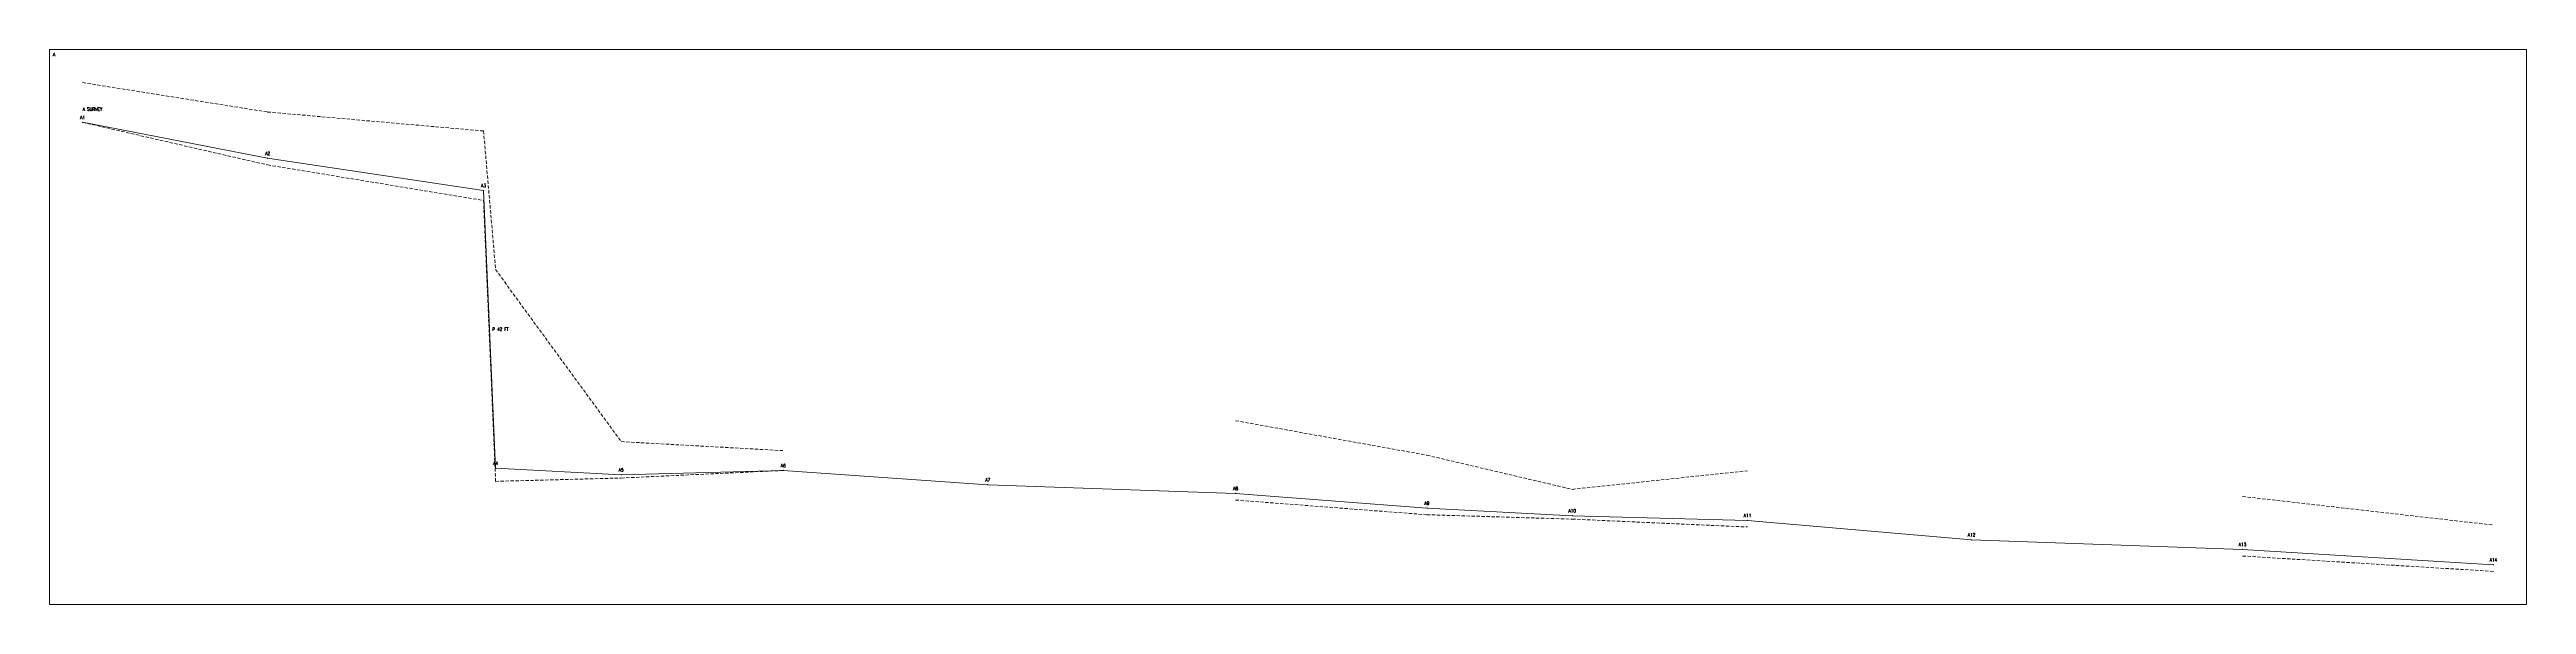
# Model space of a CAD drawing. Header units: feet. Extents: x -352 to 533, y -1323 to 2.
# Drawn here: x -351.7 to 22.8, y -1078.6 to -994.7 of the extents above; entities that cross this region are included whole.
import ezdxf

# ---------------------------------------------------------------- set-up
doc = ezdxf.new("R2010")
doc.units = ezdxf.units.FT
doc.header["$MEASUREMENT"] = 0
doc.linetypes.add('DASHED', pattern=[0.75, 0.5, -0.25])
for name, color, linetype, lineweight, true_color in [('CTRL-PROFILE-BOX', 8, 'Continuous', 0, 0x808080), ('CTRL-PROFILE-CEILING-A', 8, 'DASHED', 0, 0x808080), ('CTRL-PROFILE-FLOOR-A', 8, 'DASHED', 0, 0x808080), ('CTRL-PROFILE-SHOTS-A', 8, 'Continuous', 9, 0x808080), ('CTRL-PROFILE-STATION-LABELS-A', 1, 'Continuous', 0, 0xff0000), ('CTRL-PROFILE-STATIONS', 1, 'Continuous', 9, 0xff0000), ('CTRL-PROFILE-STATIONS-A', 1, 'Continuous', 9, 0xff0000), ('CTRL-PROFILE-TEXT-LABELS-A', 1, 'Continuous', 0, 0xff0000)]:
    doc.layers.add(name, color=color, linetype=linetype, lineweight=lineweight, true_color=true_color)
doc.styles.add('textstyle114', font='')
doc.styles.add('textstyle12', font='')
doc.styles.add('textstyle127', font='')
doc.styles.add('textstyle131', font='')
doc.styles.add('textstyle163', font='')
doc.styles.add('textstyle194', font='')
doc.styles.add('textstyle205', font='')
doc.styles.add('textstyle211', font='')
doc.styles.add('textstyle250', font='')
doc.styles.add('textstyle265', font='')
doc.styles.add('textstyle35', font='')
doc.styles.add('textstyle54', font='')
doc.styles.add('textstyle65', font='')
doc.styles.add('textstyle71', font='')
doc.styles.add('textstyle74', font='')
doc.styles.add('textstyle89', font='')
doc.styles.add('textstyle94', font='')
doc.styles.get('textstyle114').set_extended_font_data('standard')
doc.styles.get('textstyle12').set_extended_font_data('standard')
doc.styles.get('textstyle127').set_extended_font_data('standard')
doc.styles.get('textstyle131').set_extended_font_data('standard')
doc.styles.get('textstyle163').set_extended_font_data('standard')
doc.styles.get('textstyle194').set_extended_font_data('standard')
doc.styles.get('textstyle205').set_extended_font_data('standard')
doc.styles.get('textstyle211').set_extended_font_data('standard')
doc.styles.get('textstyle250').set_extended_font_data('standard')
doc.styles.get('textstyle265').set_extended_font_data('standard')
doc.styles.get('textstyle35').set_extended_font_data('standard')
doc.styles.get('textstyle54').set_extended_font_data('standard')
doc.styles.get('textstyle65').set_extended_font_data('standard')
doc.styles.get('textstyle71').set_extended_font_data('standard')
doc.styles.get('textstyle74').set_extended_font_data('standard')
doc.styles.get('textstyle89').set_extended_font_data('standard')
doc.styles.get('textstyle94').set_extended_font_data('standard')

msp = doc.modelspace()

# ---------------------------------------------------------------- linework, layer by layer
at = {"layer": 'CTRL-PROFILE-BOX', "flags": 128}
msp.add_lwpolyline([(-351.71, -1078.58), (22.75, -1078.58), (22.75, -994.7), (-351.71, -994.7)], close=True, dxfattribs=at)
at = {"layer": 'CTRL-PROFILE-CEILING-A'}
for points in [[(-346.71, -999.7), (-318.74, -1004.14), (-286.1, -1007.01), (-284.27, -1027.97), (-265.29, -1053.97), (-240.8, -1055.33)], [(-172.4, -1050.8), (-143.48, -1056.02), (-121.51, -1061.18), (-95.02, -1058.37)], [(-20.18, -1062.26), (17.75, -1066.58)]]:
    msp.add_lwpolyline(points, dxfattribs=at)
at = {"layer": 'CTRL-PROFILE-FLOOR-A'}
for points in [[(-346.71, -1005.7), (-318.74, -1012.14), (-286.1, -1017.51), (-284.27, -1059.97), (-265.29, -1059.47), (-240.8, -1058.33)], [(-172.4, -1062.8), (-143.48, -1065.02), (-121.51, -1065.68), (-95.02, -1066.87)], [(-20.18, -1071.26), (17.75, -1073.58)]]:
    msp.add_lwpolyline(points, dxfattribs=at)
at = {"layer": 'CTRL-PROFILE-SHOTS-A'}
for p, q in [((-346.71, -1005.7), (-318.74, -1011.14)), ((-318.74, -1011.14), (-286.1, -1016.01)), ((-286.1, -1016.01), (-284.27, -1057.97)), ((-284.27, -1057.97), (-265.29, -1058.97)), ((-265.29, -1058.97), (-240.8, -1058.33)), ((-240.8, -1058.33), (-209.88, -1060.49)), ((-209.88, -1060.49), (-172.4, -1061.8)), ((-172.4, -1061.8), (-143.48, -1064.02)), ((-143.48, -1064.02), (-121.51, -1065.18)), ((-121.51, -1065.18), (-95.02, -1065.87)), ((-95.02, -1065.87), (-61.15, -1068.83)), ((-61.15, -1068.83), (-20.18, -1070.26)), ((-20.18, -1070.26), (17.75, -1072.58))]:
    msp.add_line(p, q, dxfattribs=at)
at = {"layer": 'CTRL-PROFILE-STATIONS'}
msp.add_point((-346.71, -1005.7), dxfattribs=at)
at = {"layer": 'CTRL-PROFILE-STATIONS-A'}
for p in [(-346.71, -1005.7), (-318.74, -1011.14), (-286.1, -1016.01), (-284.27, -1057.97), (-265.29, -1058.97), (-240.8, -1058.33), (-209.88, -1060.49), (-172.4, -1061.8), (-143.48, -1064.02), (-121.51, -1065.18), (-95.02, -1065.87), (-61.15, -1068.83), (-20.18, -1070.26), (17.75, -1072.58)]:
    msp.add_point(p, dxfattribs=at)

# ---------------------------------------------------------------- texts
at = {"layer": 'CTRL-PROFILE-BOX', "insert": (-351.21, -995.45), "char_height": 0.5, "width": 100, "attachment_point": 4, "style": 'textstyle211'}
msp.add_mtext('A', dxfattribs=at)
at = {"layer": 'CTRL-PROFILE-STATION-LABELS-A', "char_height": 0.5, "width": 100, "attachment_point": 5}
for s, insert, style in [('A1', (-346.71, -1004.95), 'textstyle74'), ('A2', (-318.74, -1010.39), 'textstyle54'), ('A3', (-286.1, -1015.26), 'textstyle250'), ('A4', (-284.27, -1057.22), 'textstyle89'), ('A5', (-265.29, -1058.22), 'textstyle194'), ('A6', (-240.8, -1057.58), 'textstyle163'), ('A7', (-209.88, -1059.74), 'textstyle94'), ('A8', (-172.4, -1061.05), 'textstyle131'), ('A9', (-143.48, -1063.27), 'textstyle71'), ('A10', (-121.51, -1064.43), 'textstyle265'), ('A11', (-95.02, -1065.12), 'textstyle65'), ('A12', (-61.15, -1068.08), 'textstyle205'), ('A13', (-20.18, -1069.51), 'textstyle12'), ('A14', (17.75, -1071.83), 'textstyle35')]:
    msp.add_mtext(s, dxfattribs=dict(at, insert=insert, style=style))
at = {"layer": 'CTRL-PROFILE-TEXT-LABELS-A', "char_height": 0.5, "width": 100, "attachment_point": 4}
for s, insert, style in [('A SURVEY', (-346.71, -1003.7), 'textstyle114'), ('P 42 FT', (-284.78, -1036.99), 'textstyle127')]:
    msp.add_mtext(s, dxfattribs=dict(at, insert=insert, style=style))

doc.saveas('drawing.dxf')
